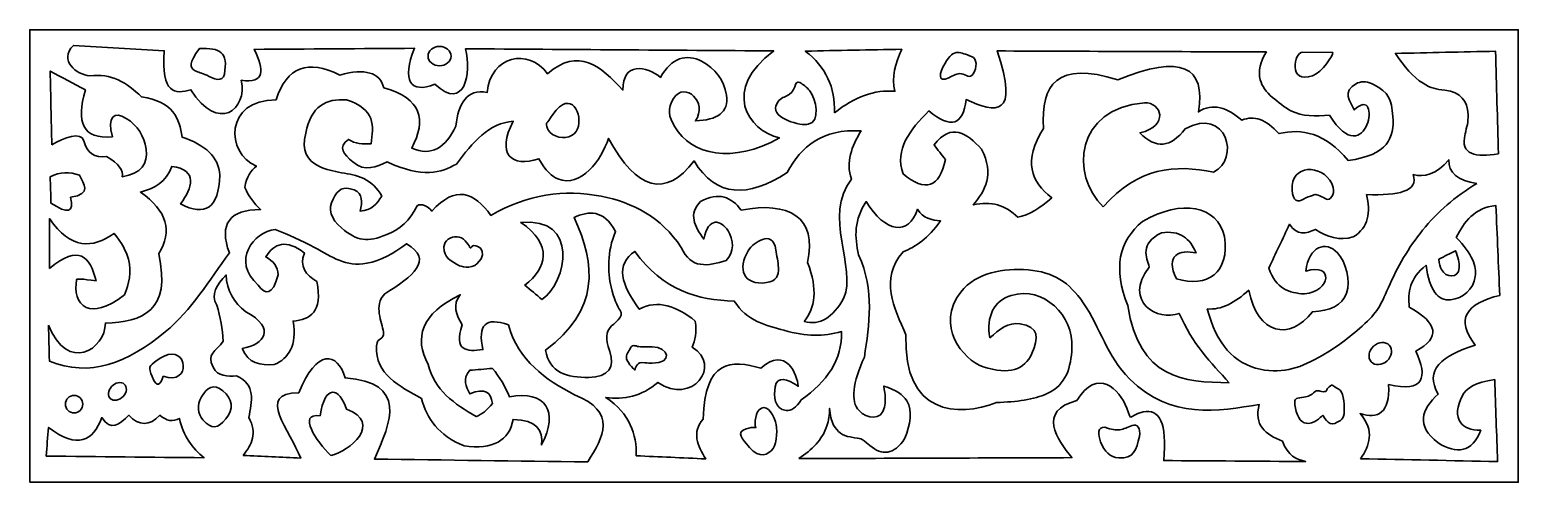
# Model space of a CAD drawing. Header units: centimetres. Extents: x -27 to -14.1, y -9 to -5.1.
import ezdxf

# ---------------------------------------------------------------- set-up
doc = ezdxf.new("R2010")
doc.units = ezdxf.units.CM
doc.header["$MEASUREMENT"] = 0
doc.layers.add('layer 1', color=7, linetype='Continuous')

msp = doc.modelspace()

# ---------------------------------------------------------------- linework, layer by layer
at = {"layer": 'layer 1', "color": 250, "lineweight": 30}
for points, knots in [([(-26.9991, -9.00021), (-26.9991, -9.00021), (-26.9991, -5.09744), (-26.9991, -5.09744), (-26.9991, -5.09744), (-26.9991, -5.09744), (-14.14888, -5.09744), (-14.14888, -5.09744), (-14.14888, -5.09744), (-14.14888, -5.09744), (-14.14888, -9.00021), (-14.14888, -9.00021), (-14.14888, -9.00021), (-14.14888, -9.00021), (-26.9991, -9.00021), (-26.9991, -9.00021)], [0, 0, 0, 0, 0.2, 0.2, 0.2, 0.2, 0.4, 0.4, 0.4, 0.4, 0.6, 0.6, 0.6, 0.6, 1, 1, 1, 1]), ([(-26.83707, -7.64469), (-26.83474, -7.7483), (-26.83238, -7.85193), (-26.83, -7.95558), (-26.83, -7.95558), (-26.48383, -8.09942), (-26.15261, -7.97311), (-25.82932, -7.70332), (-25.82932, -7.70332), (-25.60338, -7.51476), (-25.4495, -7.25901), (-25.27554, -7.02291), (-25.27554, -7.02291), (-25.36827, -6.77013), (-25.27318, -6.64925), (-25.00704, -6.64842), (-25.00704, -6.64842), (-25.06255, -6.59552), (-25.11039, -6.53502), (-25.14129, -6.45765), (-25.14129, -6.45765), (-25.129, -6.36547), (-25.09146, -6.31111), (-25.04237, -6.27394), (-25.04237, -6.27394), (-25.31068, -6.16275), (-25.31613, -5.69932), (-24.87279, -5.70161), (-24.87279, -5.70161), (-24.78128, -5.41928), (-24.59799, -5.34793), (-24.32291, -5.48756), (-24.32291, -5.48756), (-24.10424, -5.42801), (-23.97733, -5.46475), (-23.9421, -5.59779), (-23.9421, -5.59779), (-23.61659, -5.68787), (-23.572, -5.87371), (-23.70158, -6.11891), (-23.70158, -6.11891), (-23.53069, -6.19286), (-23.40896, -6.11325), (-23.32077, -5.9285), (-23.32077, -5.9285), (-23.29854, -5.73202), (-23.22774, -5.60675), (-23.0502, -5.63788), (-23.0502, -5.63788), (-23.02002, -5.3196), (-22.69575, -5.24973), (-22.52909, -5.47754), (-22.52909, -5.47754), (-22.26463, -5.24114), (-22.06831, -5.41224), (-21.8777, -5.61784), (-21.8777, -5.61784), (-21.88356, -5.37375), (-21.67284, -5.40536), (-21.55447, -5.50797), (-21.55447, -5.50797), (-21.45839, -5.33784), (-21.32791, -5.3014), (-21.19876, -5.36927), (-21.19876, -5.36927), (-21.08176, -5.43076), (-21.00411, -5.53028), (-20.98457, -5.66113), (-20.98457, -5.66113), (-20.96231, -5.81014), (-21.06257, -5.87682), (-21.25289, -5.88292), (-21.25289, -5.88292), (-21.13993, -5.72334), (-21.34289, -5.53769), (-21.44045, -5.68873), (-21.44045, -5.68873), (-21.49878, -5.77899), (-21.48227, -5.84618), (-21.43122, -5.9339), (-21.43122, -5.9339), (-21.28808, -6.17961), (-20.92862, -6.25609), (-20.52745, -6.02964), (-20.52745, -6.02964), (-20.80493, -5.96681), (-21.02591, -5.60971), (-20.57635, -5.27974), (-20.57635, -5.27974), (-21.46292, -5.27344), (-22.34946, -5.26711), (-23.23598, -5.26079), (-23.23598, -5.26079), (-23.1847, -5.47006), (-23.24388, -5.80831), (-23.50132, -5.56637), (-23.50132, -5.56637), (-23.71168, -5.65386), (-23.79284, -5.53252), (-23.67697, -5.25707), (-23.67697, -5.25707), (-24.13862, -5.26014), (-24.60027, -5.26321), (-25.0619, -5.26626), (-25.0619, -5.26626), (-24.96986, -5.44584), (-24.97021, -5.56076), (-25.17371, -5.53335), (-25.17371, -5.53335), (-25.11589, -5.78414), (-25.37497, -5.99232), (-25.60851, -5.6141), (-25.60851, -5.6141), (-25.74511, -5.65501), (-25.86514, -5.6537), (-25.83833, -5.27868), (-25.83833, -5.27868), (-26.09985, -5.26335), (-26.36135, -5.24802), (-26.62286, -5.23266), (-26.62286, -5.23266), (-26.74912, -5.36206), (-26.59603, -5.48684), (-26.48043, -5.49451), (-26.48043, -5.49451), (-26.29889, -5.47202), (-26.1579, -5.55117), (-26.03538, -5.67646), (-26.03538, -5.67646), (-25.75629, -5.7157), (-25.71017, -5.86454), (-25.68378, -6.02262), (-25.68378, -6.02262), (-25.48548, -6.09053), (-25.3652, -6.19448), (-25.3589, -6.35101), (-25.3589, -6.35101), (-25.36499, -6.6396), (-25.48421, -6.71), (-25.69713, -6.59954), (-25.69713, -6.59954), (-25.59712, -6.46582), (-25.54302, -6.30328), (-25.7728, -6.27558), (-25.7728, -6.27558), (-25.82175, -6.40777), (-25.9215, -6.4688), (-26.04427, -6.49745), (-26.04427, -6.49745), (-25.81422, -6.65944), (-25.7615, -6.83619), (-25.88606, -7.02766), (-25.88606, -7.02766), (-25.77425, -7.52961), (-26.02843, -7.615), (-26.34639, -7.62774), (-26.34639, -7.62774), (-26.34655, -7.8538), (-26.67479, -8.06275), (-26.83707, -7.64469)], [0, 0, 0, 0, 0.02439024, 0.02439024, 0.02439024, 0.02439024, 0.04878049, 0.04878049, 0.04878049, 0.04878049, 0.07317073, 0.07317073, 0.07317073, 0.07317073, 0.09756098, 0.09756098, 0.09756098, 0.09756098, 0.12195122, 0.12195122, 0.12195122, 0.12195122, 0.14634146, 0.14634146, 0.14634146, 0.14634146, 0.17073171, 0.17073171, 0.17073171, 0.17073171, 0.19512195, 0.19512195, 0.19512195, 0.19512195, 0.2195122, 0.2195122, 0.2195122, 0.2195122, 0.24390244, 0.24390244, 0.24390244, 0.24390244, 0.26829268, 0.26829268, 0.26829268, 0.26829268, 0.29268293, 0.29268293, 0.29268293, 0.29268293, 0.31707317, 0.31707317, 0.31707317, 0.31707317, 0.34146341, 0.34146341, 0.34146341, 0.34146341, 0.36585366, 0.36585366, 0.36585366, 0.36585366, 0.3902439, 0.3902439, 0.3902439, 0.3902439, 0.41463415, 0.41463415, 0.41463415, 0.41463415, 0.43902439, 0.43902439, 0.43902439, 0.43902439, 0.46341463, 0.46341463, 0.46341463, 0.46341463, 0.48780488, 0.48780488, 0.48780488, 0.48780488, 0.51219512, 0.51219512, 0.51219512, 0.51219512, 0.53658537, 0.53658537, 0.53658537, 0.53658537, 0.56097561, 0.56097561, 0.56097561, 0.56097561, 0.58536585, 0.58536585, 0.58536585, 0.58536585, 0.6097561, 0.6097561, 0.6097561, 0.6097561, 0.63414634, 0.63414634, 0.63414634, 0.63414634, 0.65853659, 0.65853659, 0.65853659, 0.65853659, 0.68292683, 0.68292683, 0.68292683, 0.68292683, 0.70731707, 0.70731707, 0.70731707, 0.70731707, 0.73170732, 0.73170732, 0.73170732, 0.73170732, 0.75609756, 0.75609756, 0.75609756, 0.75609756, 0.7804878, 0.7804878, 0.7804878, 0.7804878, 0.80487805, 0.80487805, 0.80487805, 0.80487805, 0.82926829, 0.82926829, 0.82926829, 0.82926829, 0.85365854, 0.85365854, 0.85365854, 0.85365854, 0.87804878, 0.87804878, 0.87804878, 0.87804878, 0.90243902, 0.90243902, 0.90243902, 0.90243902, 0.92682927, 0.92682927, 0.92682927, 0.92682927, 0.95121951, 0.95121951, 0.95121951, 0.95121951, 1, 1, 1, 1]), ([(-25.47137, -5.48798), (-25.41422, -5.52608), (-25.33167, -5.55147), (-25.31897, -5.48163), (-25.31897, -5.48163), (-25.28387, -5.28854), (-25.35527, -5.25123), (-25.53487, -5.25938), (-25.53487, -5.25938), (-25.62492, -5.38656), (-25.62428, -5.42348), (-25.5717, -5.45025), (-25.5717, -5.45025), (-25.54778, -5.46241), (-25.51312, -5.4725), (-25.47137, -5.48798)], [0, 0, 0, 0, 0.2, 0.2, 0.2, 0.2, 0.4, 0.4, 0.4, 0.4, 0.6, 0.6, 0.6, 0.6, 1, 1, 1, 1]), ([(-23.56105, -5.32452), (-23.56105, -5.27857), (-23.51637, -5.24109), (-23.4616, -5.24109), (-23.4616, -5.24109), (-23.40686, -5.24109), (-23.36217, -5.27857), (-23.36217, -5.32452), (-23.36217, -5.32452), (-23.36217, -5.37049), (-23.40686, -5.40797), (-23.4616, -5.40797), (-23.4616, -5.40797), (-23.51637, -5.40797), (-23.56105, -5.37049), (-23.56105, -5.32452)], [0, 0, 0, 0, 0.2, 0.2, 0.2, 0.2, 0.4, 0.4, 0.4, 0.4, 0.6, 0.6, 0.6, 0.6, 1, 1, 1, 1]), ([(-20.05284, -5.81487), (-19.87862, -5.67446), (-19.7044, -5.61223), (-19.53011, -5.62818), (-19.53011, -5.62818), (-19.55863, -5.50733), (-19.52841, -5.38642), (-19.47144, -5.26547), (-19.47144, -5.26547), (-19.74883, -5.27083), (-20.02619, -5.27616), (-20.30354, -5.28148), (-20.30354, -5.28148), (-20.12747, -5.41663), (-20.04391, -5.59445), (-20.05284, -5.81487)], [0, 0, 0, 0, 0.2, 0.2, 0.2, 0.2, 0.4, 0.4, 0.4, 0.4, 0.6, 0.6, 0.6, 0.6, 1, 1, 1, 1]), ([(-16.32226, -5.28889), (-17.09767, -5.28593), (-17.8731, -5.28295), (-18.64856, -5.27997), (-18.64856, -5.27997), (-18.45427, -5.85205), (-18.65676, -5.81868), (-18.91595, -5.69889), (-18.91595, -5.69889), (-18.93969, -5.92169), (-19.04664, -5.95434), (-19.23682, -5.79693), (-19.23682, -5.79693), (-19.40053, -5.96025), (-19.53446, -6.1295), (-19.45964, -6.34062), (-19.45964, -6.34062), (-19.26649, -6.50103), (-19.14468, -6.45942), (-19.09421, -6.21584), (-19.09421, -6.21584), (-19.12688, -6.17423), (-19.15955, -6.13264), (-19.19225, -6.09106), (-19.19225, -6.09106), (-19.04066, -5.89412), (-18.90994, -5.98953), (-18.78225, -6.12671), (-18.78225, -6.12671), (-18.67176, -6.34674), (-18.74921, -6.48332), (-18.85356, -6.60801), (-18.85356, -6.60801), (-18.70201, -6.57234), (-18.57423, -6.60797), (-18.4703, -6.71497), (-18.4703, -6.71497), (-18.37223, -6.69414), (-18.27417, -6.63768), (-18.17617, -6.54562), (-18.17617, -6.54562), (-18.35591, -6.40895), (-18.42421, -6.22766), (-18.24747, -5.94845), (-18.24747, -5.94845), (-18.27276, -5.56955), (-18.12717, -5.36155), (-17.60574, -5.52954), (-17.60574, -5.52954), (-17.05532, -5.30297), (-16.84287, -5.41436), (-16.91052, -5.80584), (-16.91052, -5.80584), (-16.78569, -5.7226), (-16.66091, -5.77012), (-16.53618, -5.87715), (-16.53618, -5.87715), (-16.42915, -5.83256), (-16.32226, -5.87117), (-16.21531, -5.99301), (-16.21531, -5.99301), (-16.01624, -5.9454), (-15.81722, -5.98699), (-15.61814, -6.22475), (-15.61814, -6.22475), (-15.27397, -6.18019), (-15.21599, -6.02659), (-15.23208, -5.84473), (-15.23208, -5.84473), (-15.24527, -5.69551), (-15.26042, -5.63913), (-15.39981, -5.56944), (-15.39981, -5.56944), (-15.44583, -5.54642), (-15.4919, -5.53829), (-15.53792, -5.55628), (-15.53792, -5.55628), (-15.68, -5.63347), (-15.60017, -5.71073), (-15.56466, -5.78802), (-15.56466, -5.78802), (-15.4384, -5.66866), (-15.41113, -5.81092), (-15.45576, -5.91746), (-15.45576, -5.91746), (-15.50042, -6.024), (-15.61703, -6.09484), (-15.77857, -5.83258), (-15.77857, -5.83258), (-15.89691, -5.84433), (-16.01243, -5.84648), (-16.11225, -5.79568), (-16.11225, -5.79568), (-16.16379, -5.7695), (-16.22341, -5.7187), (-16.26925, -5.68131), (-16.26925, -5.68131), (-16.32898, -5.63255), (-16.3614, -5.58195), (-16.37542, -5.52989), (-16.37542, -5.52989), (-16.39632, -5.45214), (-16.37791, -5.37218), (-16.32226, -5.28889)], [0, 0, 0, 0, 0.03703704, 0.03703704, 0.03703704, 0.03703704, 0.07407407, 0.07407407, 0.07407407, 0.07407407, 0.11111111, 0.11111111, 0.11111111, 0.11111111, 0.14814815, 0.14814815, 0.14814815, 0.14814815, 0.18518519, 0.18518519, 0.18518519, 0.18518519, 0.22222222, 0.22222222, 0.22222222, 0.22222222, 0.25925926, 0.25925926, 0.25925926, 0.25925926, 0.2962963, 0.2962963, 0.2962963, 0.2962963, 0.33333333, 0.33333333, 0.33333333, 0.33333333, 0.37037037, 0.37037037, 0.37037037, 0.37037037, 0.40740741, 0.40740741, 0.40740741, 0.40740741, 0.44444444, 0.44444444, 0.44444444, 0.44444444, 0.48148148, 0.48148148, 0.48148148, 0.48148148, 0.51851852, 0.51851852, 0.51851852, 0.51851852, 0.55555556, 0.55555556, 0.55555556, 0.55555556, 0.59259259, 0.59259259, 0.59259259, 0.59259259, 0.62962963, 0.62962963, 0.62962963, 0.62962963, 0.66666667, 0.66666667, 0.66666667, 0.66666667, 0.7037037, 0.7037037, 0.7037037, 0.7037037, 0.74074074, 0.74074074, 0.74074074, 0.74074074, 0.77777778, 0.77777778, 0.77777778, 0.77777778, 0.81481481, 0.81481481, 0.81481481, 0.81481481, 0.85185185, 0.85185185, 0.85185185, 0.85185185, 0.88888889, 0.88888889, 0.88888889, 0.88888889, 0.92592593, 0.92592593, 0.92592593, 0.92592593, 1, 1, 1, 1]), ([(-18.85529, -5.47731), (-18.81733, -5.42473), (-18.82153, -5.34484), (-18.86794, -5.328), (-18.86794, -5.328), (-18.91918, -5.30942), (-18.95564, -5.29392), (-18.98672, -5.29334), (-18.98672, -5.29334), (-19.02671, -5.29261), (-19.05784, -5.31648), (-19.10014, -5.39016), (-19.10014, -5.39016), (-19.14462, -5.46759), (-19.16796, -5.5594), (-19.06407, -5.51095), (-19.06407, -5.51095), (-19.0463, -5.50111), (-19.0287, -5.49266), (-19.01291, -5.48574), (-19.01291, -5.48574), (-18.99048, -5.4759), (-18.9722, -5.47433), (-18.9567, -5.47655), (-18.9567, -5.47655), (-18.91027, -5.48317), (-18.88893, -5.5239), (-18.85529, -5.47731)], [0, 0, 0, 0, 0.125, 0.125, 0.125, 0.125, 0.25, 0.25, 0.25, 0.25, 0.375, 0.375, 0.375, 0.375, 0.5, 0.5, 0.5, 0.5, 0.625, 0.625, 0.625, 0.625, 0.75, 0.75, 0.75, 0.75, 1, 1, 1, 1]), ([(-15.75008, -5.29471), (-15.75008, -5.29471), (-16.00777, -5.29055), (-16.00777, -5.29055), (-16.00777, -5.29055), (-16.08916, -5.28926), (-16.13601, -5.56819), (-15.92464, -5.49421), (-15.92464, -5.49421), (-15.84152, -5.46512), (-15.74176, -5.31133), (-15.75008, -5.29471)], [0, 0, 0, 0, 0.25, 0.25, 0.25, 0.25, 0.5, 0.5, 0.5, 0.5, 1, 1, 1, 1]), ([(-14.3203, -6.1665), (-14.32824, -5.87177), (-14.33621, -5.57701), (-14.3442, -5.28224), (-14.3442, -5.28224), (-14.63256, -5.28863), (-14.92094, -5.29501), (-15.20934, -5.30136), (-15.20934, -5.30136), (-15.13249, -5.4188), (-15.05805, -5.50335), (-14.97042, -5.55884), (-14.97042, -5.55884), (-14.90166, -5.60239), (-14.85744, -5.61121), (-14.78172, -5.61957), (-14.78172, -5.61957), (-14.64309, -5.63488), (-14.58778, -5.71272), (-14.58197, -5.82762), (-14.58197, -5.82762), (-14.57864, -5.89391), (-14.59321, -5.9345), (-14.60785, -5.99549), (-14.60785, -5.99549), (-14.65248, -6.1813), (-14.51387, -6.19912), (-14.3203, -6.1665)], [0, 0, 0, 0, 0.125, 0.125, 0.125, 0.125, 0.25, 0.25, 0.25, 0.25, 0.375, 0.375, 0.375, 0.375, 0.5, 0.5, 0.5, 0.5, 0.625, 0.625, 0.625, 0.625, 0.75, 0.75, 0.75, 0.75, 1, 1, 1, 1]), ([(-26.80881, -6.09023), (-26.81354, -5.87828), (-26.81825, -5.6663), (-26.82294, -5.45431), (-26.82294, -5.45431), (-26.72168, -5.5085), (-26.62041, -5.56267), (-26.51911, -5.61682), (-26.51911, -5.61682), (-26.59937, -5.89336), (-26.54273, -6.04656), (-26.28594, -6.01957), (-26.28594, -6.01957), (-26.33498, -5.84708), (-26.26985, -5.79769), (-26.16631, -5.86163), (-26.16631, -5.86163), (-26.06554, -5.9239), (-26.01296, -6.01066), (-25.99516, -6.1275), (-25.99516, -6.1275), (-25.97616, -6.25207), (-26.037, -6.33554), (-26.20115, -6.36579), (-26.20115, -6.36579), (-26.18614, -6.31236), (-26.23089, -6.25348), (-26.3354, -6.18915), (-26.3354, -6.18915), (-26.44136, -6.20753), (-26.50565, -6.15661), (-26.53329, -6.05483), (-26.53329, -6.05483), (-26.55576, -5.97207), (-26.70328, -6.02832), (-26.80881, -6.09023)], [0, 0, 0, 0, 0.1, 0.1, 0.1, 0.1, 0.2, 0.2, 0.2, 0.2, 0.3, 0.3, 0.3, 0.3, 0.4, 0.4, 0.4, 0.4, 0.5, 0.5, 0.5, 0.5, 0.6, 0.6, 0.6, 0.6, 0.7, 0.7, 0.7, 0.7, 0.8, 0.8, 0.8, 0.8, 1, 1, 1, 1]), ([(-22.53881, -5.90693), (-22.53881, -5.90693), (-22.54442, -5.91815), (-22.4827, -5.82838), (-22.4827, -5.82838), (-22.32492, -5.59888), (-22.22094, -5.83533), (-22.26948, -5.95182), (-22.26948, -5.95182), (-22.29753, -6.01915), (-22.3817, -6.04721), (-22.46025, -6.01354), (-22.46025, -6.01354), (-22.53881, -5.97988), (-22.53881, -5.90693), (-22.53881, -5.90693)], [0, 0, 0, 0, 0.2, 0.2, 0.2, 0.2, 0.4, 0.4, 0.4, 0.4, 0.6, 0.6, 0.6, 0.6, 1, 1, 1, 1]), ([(-20.55834, -5.75555), (-20.53964, -5.69999), (-20.50639, -5.68425), (-20.47531, -5.67307), (-20.47531, -5.67307), (-20.37228, -5.63606), (-20.40617, -5.52608), (-20.35136, -5.55344), (-20.35136, -5.55344), (-20.32282, -5.56766), (-20.29158, -5.59237), (-20.26613, -5.62199), (-20.26613, -5.62199), (-20.21085, -5.68642), (-20.16869, -5.89585), (-20.27911, -5.91282), (-20.27911, -5.91282), (-20.30806, -5.92153), (-20.38676, -5.90862), (-20.45381, -5.88031), (-20.45381, -5.88031), (-20.5208, -5.85202), (-20.57615, -5.80836), (-20.55834, -5.75555)], [0, 0, 0, 0, 0.14285714, 0.14285714, 0.14285714, 0.14285714, 0.28571429, 0.28571429, 0.28571429, 0.28571429, 0.42857143, 0.42857143, 0.42857143, 0.42857143, 0.57142857, 0.57142857, 0.57142857, 0.57142857, 0.71428571, 0.71428571, 0.71428571, 0.71428571, 1, 1, 1, 1]), ([(-20.31233, -7.61347), (-20.17887, -7.65019), (-20.06496, -7.58249), (-19.97059, -7.41027), (-19.97059, -7.41027), (-19.8601, -7.1554), (-20.15192, -6.69941), (-19.90594, -6.38505), (-19.90594, -6.38505), (-19.95588, -6.23882), (-19.90368, -6.1027), (-19.82281, -5.96942), (-19.82281, -5.96942), (-20.15282, -5.94997), (-20.3391, -6.10106), (-20.46011, -6.32963), (-20.46011, -6.32963), (-20.79791, -6.5465), (-21.07504, -6.54606), (-21.26367, -6.22803), (-21.26367, -6.22803), (-21.50993, -6.54899), (-21.75624, -6.48434), (-22.00257, -6.03407), (-22.00257, -6.03407), (-22.06203, -6.21843), (-22.23983, -6.46434), (-22.44026, -6.38452), (-22.44026, -6.38452), (-22.49082, -6.36438), (-22.54599, -6.31534), (-22.60293, -6.20956), (-22.60293, -6.20956), (-22.84238, -6.28985), (-22.97319, -6.1688), (-22.8246, -5.88629), (-22.8246, -5.88629), (-23.03286, -5.90141), (-23.17798, -6.06778), (-23.31412, -6.25574), (-23.31412, -6.25574), (-23.4492, -6.33065), (-23.60594, -6.37854), (-23.91448, -6.23727), (-23.91448, -6.23727), (-24.00844, -6.27849), (-24.1014, -6.32792), (-24.21004, -6.23727), (-24.21004, -6.23727), (-24.28735, -6.17264), (-24.343, -6.10801), (-24.24699, -6.04331), (-24.24699, -6.04331), (-24.19134, -6.08268), (-24.12306, -6.08418), (-24.05303, -6.08025), (-24.05303, -6.08025), (-24.0289, -5.92915), (-24.01345, -5.78028), (-24.26546, -5.70156), (-24.26546, -5.70156), (-24.43912, -5.69027), (-24.57229, -5.75523), (-24.61644, -5.98789), (-24.61644, -5.98789), (-24.65825, -6.14421), (-24.60113, -6.22378), (-24.50489, -6.27301), (-24.50489, -6.27301), (-24.37687, -6.33852), (-24.23676, -6.32349), (-24.11567, -6.3814), (-24.11567, -6.3814), (-24.04806, -6.41373), (-23.99636, -6.4642), (-23.96066, -6.53283), (-23.96066, -6.53283), (-24.00054, -6.59755), (-24.04769, -6.65509), (-24.14539, -6.66214), (-24.14539, -6.66214), (-24.13077, -6.58379), (-24.11996, -6.5075), (-24.19917, -6.47903), (-24.19917, -6.47903), (-24.29522, -6.44455), (-24.33632, -6.47196), (-24.38066, -6.55788), (-24.38066, -6.55788), (-24.4258, -6.64544), (-24.40142, -6.72857), (-24.30744, -6.80715), (-24.30744, -6.80715), (-24.16818, -6.92366), (-24.08591, -6.9314), (-23.91681, -6.86427), (-23.91681, -6.86427), (-23.80591, -6.82024), (-23.71542, -6.74316), (-23.65587, -6.61596), (-23.65587, -6.61596), (-23.61273, -6.59102), (-23.56962, -6.6154), (-23.52656, -6.66214), (-23.52656, -6.66214), (-23.32479, -6.43229), (-23.16267, -6.49842), (-23.01856, -6.69908), (-23.01856, -6.69908), (-22.70143, -6.5141), (-22.38431, -6.47392), (-22.06723, -6.53283), (-22.06723, -6.53283), (-21.79272, -6.58809), (-21.54939, -6.70947), (-21.37451, -6.97617), (-21.37451, -6.97617), (-21.29198, -7.16143), (-21.14395, -7.13907), (-20.98658, -7.08701), (-20.98658, -7.08701), (-20.91191, -7.01586), (-20.92525, -6.90586), (-20.9701, -6.83289), (-20.9701, -6.83289), (-21.02838, -6.73801), (-21.13993, -6.70566), (-21.18054, -6.90228), (-21.18054, -6.90228), (-21.26, -6.79454), (-21.31604, -6.68682), (-21.20825, -6.57901), (-21.20825, -6.57901), (-21.04925, -6.4917), (-20.94156, -6.54123), (-20.85727, -6.6529), (-20.85727, -6.6529), (-20.44922, -6.574), (-20.1964, -6.71146), (-20.28463, -7.10548), (-20.28463, -7.10548), (-20.19109, -7.34096), (-20.22316, -7.4956), (-20.31233, -7.61347)], [0, 0, 0, 0, 0.02702703, 0.02702703, 0.02702703, 0.02702703, 0.05405405, 0.05405405, 0.05405405, 0.05405405, 0.08108108, 0.08108108, 0.08108108, 0.08108108, 0.10810811, 0.10810811, 0.10810811, 0.10810811, 0.13513514, 0.13513514, 0.13513514, 0.13513514, 0.16216216, 0.16216216, 0.16216216, 0.16216216, 0.18918919, 0.18918919, 0.18918919, 0.18918919, 0.21621622, 0.21621622, 0.21621622, 0.21621622, 0.24324324, 0.24324324, 0.24324324, 0.24324324, 0.27027027, 0.27027027, 0.27027027, 0.27027027, 0.2972973, 0.2972973, 0.2972973, 0.2972973, 0.32432432, 0.32432432, 0.32432432, 0.32432432, 0.35135135, 0.35135135, 0.35135135, 0.35135135, 0.37837838, 0.37837838, 0.37837838, 0.37837838, 0.40540541, 0.40540541, 0.40540541, 0.40540541, 0.43243243, 0.43243243, 0.43243243, 0.43243243, 0.45945946, 0.45945946, 0.45945946, 0.45945946, 0.48648649, 0.48648649, 0.48648649, 0.48648649, 0.51351351, 0.51351351, 0.51351351, 0.51351351, 0.54054054, 0.54054054, 0.54054054, 0.54054054, 0.56756757, 0.56756757, 0.56756757, 0.56756757, 0.59459459, 0.59459459, 0.59459459, 0.59459459, 0.62162162, 0.62162162, 0.62162162, 0.62162162, 0.64864865, 0.64864865, 0.64864865, 0.64864865, 0.67567568, 0.67567568, 0.67567568, 0.67567568, 0.7027027, 0.7027027, 0.7027027, 0.7027027, 0.72972973, 0.72972973, 0.72972973, 0.72972973, 0.75675676, 0.75675676, 0.75675676, 0.75675676, 0.78378378, 0.78378378, 0.78378378, 0.78378378, 0.81081081, 0.81081081, 0.81081081, 0.81081081, 0.83783784, 0.83783784, 0.83783784, 0.83783784, 0.86486486, 0.86486486, 0.86486486, 0.86486486, 0.89189189, 0.89189189, 0.89189189, 0.89189189, 0.91891892, 0.91891892, 0.91891892, 0.91891892, 0.94594595, 0.94594595, 0.94594595, 0.94594595, 1, 1, 1, 1]), ([(-17.73084, -6.62535), (-17.42955, -6.28008), (-17.10737, -6.25768), (-16.77925, -6.32571), (-16.77925, -6.32571), (-16.548, -6.213), (-16.66327, -5.75606), (-17.02466, -5.95115), (-17.02466, -5.95115), (-17.14822, -6.116), (-17.27845, -6.12768), (-17.41533, -5.98611), (-17.41533, -5.98611), (-17.1587, -5.92718), (-17.22857, -5.7217), (-17.37525, -5.72641), (-17.37525, -5.72641), (-17.9772, -5.77864), (-18.01657, -6.34596), (-17.73084, -6.62535)], [0, 0, 0, 0, 0.16666667, 0.16666667, 0.16666667, 0.16666667, 0.33333333, 0.33333333, 0.33333333, 0.33333333, 0.5, 0.5, 0.5, 0.5, 0.66666667, 0.66666667, 0.66666667, 0.66666667, 1, 1, 1, 1]), ([(-14.50512, -6.42359), (-14.6714, -6.39803), (-14.7524, -6.32982), (-14.74817, -6.21891), (-14.74817, -6.21891), (-14.86007, -6.34796), (-14.96026, -6.37143), (-15.05519, -6.34683), (-15.05519, -6.34683), (-15.00713, -6.4908), (-15.18198, -6.52913), (-15.45814, -6.51953), (-15.45814, -6.51953), (-15.42184, -6.67089), (-15.43886, -6.80091), (-15.57327, -6.88411), (-15.57327, -6.88411), (-15.69154, -6.92031), (-15.79815, -6.88621), (-15.89947, -6.82015), (-15.89947, -6.82015), (-15.9805, -6.85656), (-16.0594, -6.87586), (-16.12334, -6.77537), (-16.12334, -6.77537), (-16.18303, -6.90115), (-16.24272, -7.02695), (-16.30243, -7.15274), (-16.30243, -7.15274), (-16.24286, -7.33435), (-16.12341, -7.36617), (-15.99542, -7.37661), (-15.99542, -7.37661), (-15.76335, -7.35352), (-15.73939, -7.10338), (-15.98262, -7.17833), (-15.98262, -7.17833), (-15.95535, -6.9634), (-15.80903, -6.91477), (-15.70911, -7.02094), (-15.70911, -7.02094), (-15.6331, -7.10176), (-15.59606, -7.26335), (-15.63065, -7.3688), (-15.63065, -7.3688), (-15.66628, -7.47726), (-15.77552, -7.52132), (-15.92506, -7.53012), (-15.92506, -7.53012), (-16.12225, -7.7855), (-16.39932, -7.72664), (-16.47512, -7.34463), (-16.47512, -7.34463), (-16.5945, -7.45015), (-16.71388, -7.51834), (-16.83331, -7.50453), (-16.83331, -7.50453), (-16.75588, -7.80466), (-16.60355, -7.97842), (-16.37627, -8.02571), (-16.37627, -8.02571), (-16.16991, -8.06866), (-16.01742, -8.0089), (-15.84082, -7.90698), (-15.84082, -7.90698), (-15.72424, -7.83972), (-15.60943, -7.75456), (-15.49629, -7.653), (-15.49629, -7.653), (-15.35943, -7.53023), (-15.34123, -7.48384), (-15.27021, -7.32156), (-15.27021, -7.32156), (-15.19179, -7.14247), (-15.09559, -6.97552), (-14.974, -6.8261), (-14.974, -6.8261), (-14.84792, -6.67119), (-14.69446, -6.53502), (-14.50512, -6.42359)], [0, 0, 0, 0, 0.04761905, 0.04761905, 0.04761905, 0.04761905, 0.0952381, 0.0952381, 0.0952381, 0.0952381, 0.14285714, 0.14285714, 0.14285714, 0.14285714, 0.19047619, 0.19047619, 0.19047619, 0.19047619, 0.23809524, 0.23809524, 0.23809524, 0.23809524, 0.28571429, 0.28571429, 0.28571429, 0.28571429, 0.33333333, 0.33333333, 0.33333333, 0.33333333, 0.38095238, 0.38095238, 0.38095238, 0.38095238, 0.42857143, 0.42857143, 0.42857143, 0.42857143, 0.47619048, 0.47619048, 0.47619048, 0.47619048, 0.52380952, 0.52380952, 0.52380952, 0.52380952, 0.57142857, 0.57142857, 0.57142857, 0.57142857, 0.61904762, 0.61904762, 0.61904762, 0.61904762, 0.66666667, 0.66666667, 0.66666667, 0.66666667, 0.71428571, 0.71428571, 0.71428571, 0.71428571, 0.76190476, 0.76190476, 0.76190476, 0.76190476, 0.80952381, 0.80952381, 0.80952381, 0.80952381, 0.85714286, 0.85714286, 0.85714286, 0.85714286, 0.9047619, 0.9047619, 0.9047619, 0.9047619, 1, 1, 1, 1]), ([(-15.8997, -6.51667), (-15.8997, -6.51667), (-15.82905, -6.5416), (-15.80411, -6.55823), (-15.80411, -6.55823), (-15.77917, -6.57485), (-15.7293, -6.51667), (-15.74592, -6.45848), (-15.74592, -6.45848), (-15.80106, -6.26549), (-16.08445, -6.24246), (-16.09921, -6.44185), (-16.09921, -6.44185), (-16.10752, -6.55407), (-16.06596, -6.59148), (-16.02024, -6.56654), (-16.02024, -6.56654), (-15.97452, -6.5416), (-15.8997, -6.51667), (-15.8997, -6.51667)], [0, 0, 0, 0, 0.16666667, 0.16666667, 0.16666667, 0.16666667, 0.33333333, 0.33333333, 0.33333333, 0.33333333, 0.5, 0.5, 0.5, 0.5, 0.66666667, 0.66666667, 0.66666667, 0.66666667, 1, 1, 1, 1]), ([(-26.64629, -6.54243), (-26.45529, -6.51364), (-26.53948, -6.42687), (-26.56857, -6.35166), (-26.56857, -6.35166), (-26.65338, -6.32319), (-26.73822, -6.31843), (-26.82294, -6.36579), (-26.82294, -6.36579), (-26.82061, -6.44118), (-26.81825, -6.51655), (-26.81587, -6.59189), (-26.81587, -6.59189), (-26.67243, -6.68922), (-26.61591, -6.67276), (-26.64629, -6.54243)], [0, 0, 0, 0, 0.2, 0.2, 0.2, 0.2, 0.4, 0.4, 0.4, 0.4, 0.6, 0.6, 0.6, 0.6, 1, 1, 1, 1]), ([(-16.6438, -8.14225), (-16.8017, -7.97036), (-16.96225, -7.80409), (-17.07617, -7.5442), (-17.07617, -7.5442), (-17.26067, -7.61419), (-17.56431, -7.44708), (-17.33479, -7.14415), (-17.33479, -7.14415), (-17.3568, -7.0583), (-17.42127, -6.94509), (-17.22973, -6.84917), (-17.22973, -6.84917), (-17.07109, -6.82463), (-16.9815, -6.89669), (-16.9307, -7.02293), (-16.9307, -7.02293), (-17.06996, -6.99095), (-17.20093, -7.04202), (-17.10042, -7.24518), (-17.10042, -7.24518), (-16.83086, -7.32567), (-16.64043, -7.19431), (-16.68421, -6.8815), (-16.68421, -6.8815), (-16.74452, -6.61508), (-17.05669, -6.55176), (-17.39136, -6.75219), (-17.39136, -6.75219), (-17.60146, -6.91787), (-17.64455, -7.159), (-17.52067, -7.47551), (-17.52067, -7.47551), (-17.4211, -8.11191), (-17.03704, -8.13696), (-16.6438, -8.14225)], [0, 0, 0, 0, 0.1, 0.1, 0.1, 0.1, 0.2, 0.2, 0.2, 0.2, 0.3, 0.3, 0.3, 0.3, 0.4, 0.4, 0.4, 0.4, 0.5, 0.5, 0.5, 0.5, 0.6, 0.6, 0.6, 0.6, 0.7, 0.7, 0.7, 0.7, 0.8, 0.8, 0.8, 0.8, 1, 1, 1, 1]), ([(-22.17162, -8.09706), (-22.00345, -8.09263), (-21.94344, -8.00777), (-21.99135, -7.87179), (-21.99135, -7.87179), (-22.03349, -7.75222), (-22.01839, -7.70741), (-21.98872, -7.66559), (-21.98872, -7.66559), (-21.96251, -7.62862), (-21.85717, -7.58112), (-21.90525, -7.51229), (-21.90525, -7.51229), (-21.92342, -7.48627), (-21.9584, -7.41425), (-21.98068, -7.315), (-21.98068, -7.315), (-22.00934, -7.18738), (-22.0171, -7.01475), (-21.94152, -6.83703), (-21.94152, -6.83703), (-22.04848, -6.64484), (-22.17259, -6.65925), (-22.30033, -6.71647), (-22.30033, -6.71647), (-22.11066, -7.12337), (-22.0799, -7.51522), (-22.54603, -7.85983), (-22.54603, -7.85983), (-22.51389, -8.0561), (-22.35981, -8.09815), (-22.17162, -8.09706)], [0, 0, 0, 0, 0.11111111, 0.11111111, 0.11111111, 0.11111111, 0.22222222, 0.22222222, 0.22222222, 0.22222222, 0.33333333, 0.33333333, 0.33333333, 0.33333333, 0.44444444, 0.44444444, 0.44444444, 0.44444444, 0.55555556, 0.55555556, 0.55555556, 0.55555556, 0.66666667, 0.66666667, 0.66666667, 0.66666667, 0.77777778, 0.77777778, 0.77777778, 0.77777778, 1, 1, 1, 1]), ([(-20.3605, -8.79671), (-20.24625, -8.72254), (-20.15786, -8.63309), (-20.11759, -8.51533), (-20.11759, -8.51533), (-20.10184, -8.46924), (-20.09343, -8.41881), (-20.09376, -8.36325), (-20.09376, -8.36325), (-20.09025, -8.42229), (-20.07838, -8.46991), (-20.05898, -8.50715), (-20.05898, -8.50715), (-20.02871, -8.56522), (-19.98006, -8.59813), (-19.91617, -8.60993), (-19.91617, -8.60993), (-19.80367, -8.63071), (-19.8396, -8.60859), (-19.74638, -8.6844), (-19.74638, -8.6844), (-19.64245, -8.76895), (-19.54087, -8.77013), (-19.44357, -8.62166), (-19.44357, -8.62166), (-19.39979, -8.50129), (-19.3731, -8.38648), (-19.42752, -8.29797), (-19.42752, -8.29797), (-19.46017, -8.24486), (-19.52206, -8.2012), (-19.62696, -8.17153), (-19.62696, -8.17153), (-19.61259, -8.24713), (-19.60922, -8.30885), (-19.61901, -8.35383), (-19.61901, -8.35383), (-19.64455, -8.47122), (-19.77446, -8.45171), (-19.83932, -8.38285), (-19.83932, -8.38285), (-19.91686, -8.30063), (-19.89294, -8.1401), (-19.79367, -7.92146), (-19.79367, -7.92146), (-19.75206, -7.63612), (-19.70332, -7.35199), (-19.84369, -7.03787), (-19.84369, -7.03787), (-19.87901, -6.88519), (-19.88329, -6.7324), (-19.777, -6.5794), (-19.777, -6.5794), (-19.61629, -6.84889), (-19.41018, -6.87704), (-19.33521, -6.64609), (-19.33521, -6.64609), (-19.28722, -6.72303), (-19.21308, -6.73896), (-19.13515, -6.74612), (-19.13515, -6.74612), (-19.24356, -6.899), (-19.35192, -6.96917), (-19.46024, -7.01286), (-19.46024, -7.01286), (-19.66695, -7.25187), (-19.53439, -7.49082), (-19.43523, -7.72973), (-19.43523, -7.72973), (-19.45971, -8.41738), (-18.98661, -8.4434), (-18.65168, -8.31324), (-18.65168, -8.31324), (-18.48221, -8.30714), (-18.32928, -8.28767), (-18.21655, -8.23577), (-18.21655, -8.23577), (-18.04804, -8.15821), (-18.01135, -8.01015), (-18.00142, -7.84085), (-18.00142, -7.84085), (-17.9853, -7.56655), (-18.24692, -7.30369), (-18.52514, -7.38873), (-18.52514, -7.38873), (-18.67322, -7.43399), (-18.74519, -7.56979), (-18.71003, -7.75474), (-18.71003, -7.75474), (-18.63045, -7.67988), (-18.54811, -7.61959), (-18.45155, -7.6337), (-18.45155, -7.6337), (-18.28139, -7.65855), (-18.29021, -7.75657), (-18.34866, -7.89047), (-18.34866, -7.89047), (-18.40943, -8.02959), (-18.54211, -8.07697), (-18.76838, -8.00481), (-18.76838, -8.00481), (-18.94444, -7.94256), (-19.18542, -7.64737), (-18.96121, -7.35996), (-18.96121, -7.35996), (-18.82691, -7.18773), (-18.58998, -7.15212), (-18.38027, -7.16886), (-18.38027, -7.16886), (-18.16291, -7.18623), (-18.02439, -7.27651), (-17.90354, -7.45306), (-17.90354, -7.45306), (-17.74985, -7.67764), (-17.70491, -7.90869), (-17.50282, -8.11027), (-17.50282, -8.11027), (-17.14965, -8.46263), (-16.73466, -8.38701), (-16.38435, -8.32991), (-16.38435, -8.32991), (-16.43458, -8.50678), (-16.33028, -8.58942), (-16.1843, -8.64667), (-16.1843, -8.64667), (-16.13812, -8.77318), (-16.06326, -8.80426), (-15.98424, -8.82172), (-15.98424, -8.82172), (-16.39271, -8.81892), (-16.80116, -8.81615), (-17.20959, -8.81338), (-17.20959, -8.81338), (-17.17877, -8.48625), (-17.24635, -8.36374), (-17.38769, -8.39426), (-17.38769, -8.39426), (-17.52854, -8.42469), (-17.48022, -8.49318), (-17.52864, -8.36069), (-17.52864, -8.36069), (-17.58911, -8.19531), (-17.78282, -8.00336), (-17.95981, -8.29656), (-17.95981, -8.29656), (-18.2998, -8.38385), (-18.13331, -8.63367), (-18.00149, -8.78837), (-18.00149, -8.78837), (-18.78784, -8.79117), (-19.57417, -8.79394), (-20.3605, -8.79671)], [0, 0, 0, 0, 0.02564103, 0.02564103, 0.02564103, 0.02564103, 0.05128205, 0.05128205, 0.05128205, 0.05128205, 0.07692308, 0.07692308, 0.07692308, 0.07692308, 0.1025641, 0.1025641, 0.1025641, 0.1025641, 0.12820513, 0.12820513, 0.12820513, 0.12820513, 0.15384615, 0.15384615, 0.15384615, 0.15384615, 0.17948718, 0.17948718, 0.17948718, 0.17948718, 0.20512821, 0.20512821, 0.20512821, 0.20512821, 0.23076923, 0.23076923, 0.23076923, 0.23076923, 0.25641026, 0.25641026, 0.25641026, 0.25641026, 0.28205128, 0.28205128, 0.28205128, 0.28205128, 0.30769231, 0.30769231, 0.30769231, 0.30769231, 0.33333333, 0.33333333, 0.33333333, 0.33333333, 0.35897436, 0.35897436, 0.35897436, 0.35897436, 0.38461538, 0.38461538, 0.38461538, 0.38461538, 0.41025641, 0.41025641, 0.41025641, 0.41025641, 0.43589744, 0.43589744, 0.43589744, 0.43589744, 0.46153846, 0.46153846, 0.46153846, 0.46153846, 0.48717949, 0.48717949, 0.48717949, 0.48717949, 0.51282051, 0.51282051, 0.51282051, 0.51282051, 0.53846154, 0.53846154, 0.53846154, 0.53846154, 0.56410256, 0.56410256, 0.56410256, 0.56410256, 0.58974359, 0.58974359, 0.58974359, 0.58974359, 0.61538462, 0.61538462, 0.61538462, 0.61538462, 0.64102564, 0.64102564, 0.64102564, 0.64102564, 0.66666667, 0.66666667, 0.66666667, 0.66666667, 0.69230769, 0.69230769, 0.69230769, 0.69230769, 0.71794872, 0.71794872, 0.71794872, 0.71794872, 0.74358974, 0.74358974, 0.74358974, 0.74358974, 0.76923077, 0.76923077, 0.76923077, 0.76923077, 0.79487179, 0.79487179, 0.79487179, 0.79487179, 0.82051282, 0.82051282, 0.82051282, 0.82051282, 0.84615385, 0.84615385, 0.84615385, 0.84615385, 0.87179487, 0.87179487, 0.87179487, 0.87179487, 0.8974359, 0.8974359, 0.8974359, 0.8974359, 0.92307692, 0.92307692, 0.92307692, 0.92307692, 0.94871795, 0.94871795, 0.94871795, 0.94871795, 1, 1, 1, 1]), ([(-15.50945, -8.79796), (-15.43355, -8.68257), (-15.38349, -8.56238), (-15.51427, -8.4083), (-15.51427, -8.4083), (-15.35908, -8.45409), (-15.25619, -8.40761), (-15.26824, -8.15816), (-15.26824, -8.15816), (-14.95786, -8.22801), (-14.93052, -8.09489), (-15.03184, -7.8695), (-15.03184, -7.8695), (-14.81959, -7.75569), (-14.83892, -7.62904), (-15.08973, -7.48948), (-15.08973, -7.48948), (-15.10192, -7.36419), (-15.08756, -7.24116), (-14.945, -7.12868), (-14.945, -7.12868), (-14.91468, -7.34798), (-14.84093, -7.43741), (-14.73365, -7.42644), (-14.73365, -7.42644), (-14.62224, -7.41505), (-14.5374, -7.33678), (-14.51969, -7.22479), (-14.51969, -7.22479), (-14.50627, -7.13986), (-14.54292, -7.03494), (-14.68446, -6.88815), (-14.68446, -6.88815), (-14.61395, -6.75328), (-14.52883, -6.63293), (-14.34194, -6.61392), (-14.34194, -6.61392), (-14.33069, -6.87212), (-14.31942, -7.1303), (-14.30816, -7.38845), (-14.30816, -7.38845), (-14.59603, -7.45902), (-14.69576, -7.59214), (-14.52045, -7.8166), (-14.52045, -7.8166), (-14.80678, -7.90723), (-14.96437, -8.03393), (-14.83885, -8.23992), (-14.83885, -8.23992), (-14.98686, -8.37387), (-15.03032, -8.51179), (-14.84368, -8.65847), (-14.84368, -8.65847), (-14.67765, -8.7615), (-14.54818, -8.74469), (-14.47219, -8.55262), (-14.47219, -8.55262), (-14.56021, -8.55121), (-14.61554, -8.52611), (-14.64526, -8.48706), (-14.64526, -8.48706), (-14.68864, -8.43001), (-14.67742, -8.34312), (-14.63387, -8.25683), (-14.63387, -8.25683), (-14.59979, -8.18926), (-14.51967, -8.13652), (-14.35159, -8.11486), (-14.35159, -8.11486), (-14.34355, -8.3506), (-14.33552, -8.58631), (-14.32746, -8.82202), (-14.32746, -8.82202), (-14.72148, -8.81398), (-15.11548, -8.80597), (-15.50945, -8.79796)], [0, 0, 0, 0, 0.05, 0.05, 0.05, 0.05, 0.1, 0.1, 0.1, 0.1, 0.15, 0.15, 0.15, 0.15, 0.2, 0.2, 0.2, 0.2, 0.25, 0.25, 0.25, 0.25, 0.3, 0.3, 0.3, 0.3, 0.35, 0.35, 0.35, 0.35, 0.4, 0.4, 0.4, 0.4, 0.45, 0.45, 0.45, 0.45, 0.5, 0.5, 0.5, 0.5, 0.55, 0.55, 0.55, 0.55, 0.6, 0.6, 0.6, 0.6, 0.65, 0.65, 0.65, 0.65, 0.7, 0.7, 0.7, 0.7, 0.75, 0.75, 0.75, 0.75, 0.8, 0.8, 0.8, 0.8, 0.85, 0.85, 0.85, 0.85, 0.9, 0.9, 0.9, 0.9, 1, 1, 1, 1]), ([(-26.83, -7.15715), (-26.83, -7.01351), (-26.83, -6.86984), (-26.83, -6.72614), (-26.83, -6.72614), (-26.64398, -6.99418), (-26.45792, -6.98645), (-26.27181, -6.85333), (-26.27181, -6.85333), (-26.20408, -6.93488), (-26.16589, -7.00843), (-26.14774, -7.07648), (-26.14774, -7.07648), (-26.11749, -7.1899), (-26.14287, -7.28815), (-26.17995, -7.38326), (-26.17995, -7.38326), (-26.33584, -7.50151), (-26.44351, -7.52236), (-26.51094, -7.49239), (-26.51094, -7.49239), (-26.58972, -7.45733), (-26.61341, -7.35273), (-26.59471, -7.25312), (-26.59471, -7.25312), (-26.59284, -7.24319), (-26.54772, -7.24615), (-26.42726, -7.26314), (-26.42726, -7.26314), (-26.4775, -7.05583), (-26.57303, -6.94119), (-26.83, -7.15715)], [0, 0, 0, 0, 0.11111111, 0.11111111, 0.11111111, 0.11111111, 0.22222222, 0.22222222, 0.22222222, 0.22222222, 0.33333333, 0.33333333, 0.33333333, 0.33333333, 0.44444444, 0.44444444, 0.44444444, 0.44444444, 0.55555556, 0.55555556, 0.55555556, 0.55555556, 0.66666667, 0.66666667, 0.66666667, 0.66666667, 0.77777778, 0.77777778, 0.77777778, 0.77777778, 1, 1, 1, 1]), ([(-22.57723, -7.42427), (-22.62662, -7.3828), (-22.67601, -7.3413), (-22.72543, -7.29981), (-22.72543, -7.29981), (-22.5323, -7.15087), (-22.48157, -6.95324), (-22.76055, -6.75926), (-22.76055, -6.75926), (-22.25329, -6.70959), (-22.35939, -7.27229), (-22.57723, -7.42427)], [0, 0, 0, 0, 0.25, 0.25, 0.25, 0.25, 0.5, 0.5, 0.5, 0.5, 1, 1, 1, 1]), ([(-25.15722, -8.76838), (-24.9915, -8.7765), (-24.82575, -8.78466), (-24.66001, -8.79283), (-24.66001, -8.79283), (-24.74547, -8.5646), (-25.0568, -8.22154), (-24.67631, -8.23041), (-24.67631, -8.23041), (-24.52668, -7.84304), (-24.33873, -7.87828), (-24.27691, -8.09999), (-24.27691, -8.09999), (-23.73682, -8.13738), (-23.8783, -8.48138), (-24.02423, -8.80098), (-24.02423, -8.80098), (-23.4102, -8.80911), (-22.79615, -8.81726), (-22.1821, -8.82543), (-22.1821, -8.82543), (-22.04575, -8.60898), (-21.92526, -8.39475), (-22.29622, -8.24671), (-22.29622, -8.24671), (-22.54779, -8.112), (-22.77893, -7.95524), (-22.86679, -7.64354), (-22.86679, -7.64354), (-23.06241, -7.57184), (-23.13579, -7.6425), (-23.08686, -7.85546), (-23.08686, -7.85546), (-23.22846, -7.87671), (-23.34282, -7.8674), (-23.26619, -7.64354), (-23.26619, -7.64354), (-23.31763, -7.5566), (-23.35379, -7.46971), (-23.28249, -7.3827), (-23.28249, -7.3827), (-23.62021, -7.5478), (-23.68374, -7.75308), (-23.55962, -7.98588), (-23.55962, -7.98588), (-23.50628, -8.20342), (-23.33366, -8.32561), (-23.14392, -8.43419), (-23.14392, -8.43419), (-23.09774, -8.4165), (-23.05158, -8.37847), (-23.00535, -8.32007), (-23.00535, -8.32007), (-23.01713, -8.22766), (-23.06705, -8.18185), (-23.20098, -8.23856), (-23.20098, -8.23856), (-23.2313, -8.17495), (-23.26771, -8.11228), (-23.20098, -8.03479), (-23.20098, -8.03479), (-23.13579, -8.02936), (-23.07059, -8.02393), (-23.00535, -8.01848), (-23.00535, -8.01848), (-22.94121, -8.0924), (-22.8957, -8.17562), (-22.85864, -8.26301), (-22.85864, -8.26301), (-22.54349, -8.20829), (-22.42712, -8.38683), (-22.5815, -8.67872), (-22.5815, -8.67872), (-22.56797, -8.55202), (-22.6223, -8.46342), (-22.82603, -8.45864), (-22.82603, -8.45864), (-22.85868, -8.6432), (-23, -8.71931), (-23.24988, -8.68687), (-23.24988, -8.68687), (-23.47151, -8.59681), (-23.57172, -8.45081), (-23.61668, -8.27932), (-23.61668, -8.27932), (-23.80787, -8.16899), (-24.01804, -8.07122), (-24.00537, -7.82519), (-24.00537, -7.82519), (-24.00112, -7.7411), (-23.93789, -7.78252), (-23.9466, -7.70371), (-23.9466, -7.70371), (-23.956, -7.61929), (-24.03446, -7.47717), (-23.93457, -7.37455), (-23.93457, -7.37455), (-23.69059, -7.22721), (-23.50714, -7.081), (-23.7471, -6.94255), (-23.7471, -6.94255), (-23.85572, -7.02605), (-23.96775, -7.09167), (-24.08854, -7.11192), (-24.08854, -7.11192), (-24.27587, -7.14332), (-24.38703, -7.05701), (-24.5407, -6.97559), (-24.5407, -6.97559), (-24.65384, -6.91565), (-24.76699, -6.86178), (-24.88009, -6.82028), (-24.88009, -6.82028), (-25.06821, -6.8428), (-25.26189, -7.08643), (-25.02681, -7.30119), (-25.02681, -7.30119), (-24.96247, -7.38804), (-24.90334, -7.39153), (-24.85563, -7.21153), (-24.85563, -7.21153), (-24.85342, -7.14122), (-24.89708, -7.09375), (-24.9616, -7.05666), (-24.9616, -7.05666), (-24.88678, -6.9401), (-24.78588, -6.89902), (-24.62741, -7.02406), (-24.62741, -7.02406), (-24.67659, -7.14025), (-24.61459, -7.21084), (-24.52144, -7.26859), (-24.52144, -7.26859), (-24.4669, -7.5355), (-24.5788, -7.59477), (-24.72522, -7.61093), (-24.72522, -7.61093), (-24.69026, -7.82503), (-24.76445, -7.93021), (-24.88824, -7.98588), (-24.88824, -7.98588), (-25.00582, -7.9899), (-25.11499, -7.97717), (-25.16537, -7.84731), (-25.16537, -7.84731), (-24.9742, -7.8115), (-24.86764, -7.67577), (-25.13277, -7.52942), (-25.13277, -7.52942), (-25.23682, -7.45085), (-25.30013, -7.34853), (-25.30394, -7.21153), (-25.30394, -7.21153), (-25.38547, -7.2951), (-25.43775, -7.38053), (-25.38545, -7.47237), (-25.38545, -7.47237), (-25.35065, -7.57565), (-25.33793, -7.67889), (-25.32839, -7.7821), (-25.32839, -7.7821), (-25.3945, -7.87525), (-25.47539, -7.89088), (-25.41635, -8.00807), (-25.41635, -8.00807), (-25.37347, -8.09302), (-25.29239, -8.0848), (-25.21428, -8.08369), (-25.21428, -8.08369), (-25.04415, -8.15652), (-25.08236, -8.30158), (-25.10832, -8.44234), (-25.10832, -8.44234), (-25.03523, -8.57582), (-25.0798, -8.67668), (-25.15722, -8.76838)], [0, 0, 0, 0, 0.02222222, 0.02222222, 0.02222222, 0.02222222, 0.04444444, 0.04444444, 0.04444444, 0.04444444, 0.06666667, 0.06666667, 0.06666667, 0.06666667, 0.08888889, 0.08888889, 0.08888889, 0.08888889, 0.11111111, 0.11111111, 0.11111111, 0.11111111, 0.13333333, 0.13333333, 0.13333333, 0.13333333, 0.15555556, 0.15555556, 0.15555556, 0.15555556, 0.17777778, 0.17777778, 0.17777778, 0.17777778, 0.2, 0.2, 0.2, 0.2, 0.22222222, 0.22222222, 0.22222222, 0.22222222, 0.24444444, 0.24444444, 0.24444444, 0.24444444, 0.26666667, 0.26666667, 0.26666667, 0.26666667, 0.28888889, 0.28888889, 0.28888889, 0.28888889, 0.31111111, 0.31111111, 0.31111111, 0.31111111, 0.33333333, 0.33333333, 0.33333333, 0.33333333, 0.35555556, 0.35555556, 0.35555556, 0.35555556, 0.37777778, 0.37777778, 0.37777778, 0.37777778, 0.4, 0.4, 0.4, 0.4, 0.42222222, 0.42222222, 0.42222222, 0.42222222, 0.44444444, 0.44444444, 0.44444444, 0.44444444, 0.46666667, 0.46666667, 0.46666667, 0.46666667, 0.48888889, 0.48888889, 0.48888889, 0.48888889, 0.51111111, 0.51111111, 0.51111111, 0.51111111, 0.53333333, 0.53333333, 0.53333333, 0.53333333, 0.55555556, 0.55555556, 0.55555556, 0.55555556, 0.57777778, 0.57777778, 0.57777778, 0.57777778, 0.6, 0.6, 0.6, 0.6, 0.62222222, 0.62222222, 0.62222222, 0.62222222, 0.64444444, 0.64444444, 0.64444444, 0.64444444, 0.66666667, 0.66666667, 0.66666667, 0.66666667, 0.68888889, 0.68888889, 0.68888889, 0.68888889, 0.71111111, 0.71111111, 0.71111111, 0.71111111, 0.73333333, 0.73333333, 0.73333333, 0.73333333, 0.75555556, 0.75555556, 0.75555556, 0.75555556, 0.77777778, 0.77777778, 0.77777778, 0.77777778, 0.8, 0.8, 0.8, 0.8, 0.82222222, 0.82222222, 0.82222222, 0.82222222, 0.84444444, 0.84444444, 0.84444444, 0.84444444, 0.86666667, 0.86666667, 0.86666667, 0.86666667, 0.88888889, 0.88888889, 0.88888889, 0.88888889, 0.91111111, 0.91111111, 0.91111111, 0.91111111, 0.93333333, 0.93333333, 0.93333333, 0.93333333, 0.95555556, 0.95555556, 0.95555556, 0.95555556, 1, 1, 1, 1]), ([(-23.2902, -7.13291), (-23.2902, -7.13291), (-23.18934, -7.16893), (-23.13531, -7.1149), (-23.13531, -7.1149), (-23.01905, -6.99864), (-23.15828, -6.93539), (-23.18214, -6.96721), (-23.18214, -6.96721), (-23.20375, -6.99603), (-23.19294, -6.96721), (-23.23977, -6.91678), (-23.23977, -6.91678), (-23.25965, -6.89538), (-23.28457, -6.88473), (-23.30957, -6.88272), (-23.30957, -6.88272), (-23.36458, -6.87829), (-23.42004, -6.91549), (-23.42348, -6.97081), (-23.42348, -6.97081), (-23.4293, -7.06454), (-23.35474, -7.09527), (-23.2902, -7.13291)], [0, 0, 0, 0, 0.14285714, 0.14285714, 0.14285714, 0.14285714, 0.28571429, 0.28571429, 0.28571429, 0.28571429, 0.42857143, 0.42857143, 0.42857143, 0.42857143, 0.57142857, 0.57142857, 0.57142857, 0.57142857, 0.71428571, 0.71428571, 0.71428571, 0.71428571, 1, 1, 1, 1]), ([(-20.63888, -7.27857), (-20.83765, -7.30687), (-20.89283, -7.1587), (-20.79627, -7.00337), (-20.79627, -7.00337), (-20.76974, -6.96065), (-20.72847, -6.92678), (-20.67273, -6.90639), (-20.67273, -6.90639), (-20.62228, -6.88796), (-20.57317, -6.90011), (-20.5582, -6.99693), (-20.5582, -6.99693), (-20.55072, -7.04526), (-20.53823, -7.10139), (-20.53599, -7.15057), (-20.53599, -7.15057), (-20.5331, -7.21377), (-20.55128, -7.2661), (-20.63888, -7.27857)], [0, 0, 0, 0, 0.16666667, 0.16666667, 0.16666667, 0.16666667, 0.33333333, 0.33333333, 0.33333333, 0.33333333, 0.5, 0.5, 0.5, 0.5, 0.66666667, 0.66666667, 0.66666667, 0.66666667, 1, 1, 1, 1]), ([(-21.76354, -8.77207), (-21.75924, -8.58587), (-21.81591, -8.41188), (-22.02603, -8.26851), (-22.02603, -8.26851), (-21.86939, -8.29153), (-21.71835, -8.25987), (-21.57604, -8.13994), (-21.57604, -8.13994), (-21.2823, -8.34164), (-21.01508, -7.9926), (-21.2814, -7.83459), (-21.2814, -7.83459), (-21.25637, -7.77573), (-21.2367, -7.71154), (-21.25462, -7.60959), (-21.25462, -7.60959), (-21.41535, -7.48193), (-21.57609, -7.4212), (-21.73675, -7.50781), (-21.73675, -7.50781), (-21.89305, -7.29803), (-21.94662, -7.11947), (-21.77425, -7.00961), (-21.77425, -7.00961), (-21.53104, -7.34781), (-21.23192, -7.429), (-20.91713, -7.43817), (-20.91713, -7.43817), (-20.8092, -7.60807), (-20.63743, -7.64963), (-20.48808, -7.68981), (-20.48808, -7.68981), (-20.28733, -7.7438), (-20.15453, -7.74664), (-19.99036, -7.70066), (-19.99036, -7.70066), (-19.98502, -7.94263), (-20.11542, -8.13373), (-20.33857, -8.28994), (-20.33857, -8.28994), (-20.38205, -8.35568), (-20.42555, -8.3862), (-20.469, -8.38142), (-20.469, -8.38142), (-20.57097, -8.37027), (-20.57802, -8.25708), (-20.56365, -8.17739), (-20.56365, -8.17739), (-20.54592, -8.07898), (-20.46392, -8.10893), (-20.36535, -8.17208), (-20.36535, -8.17208), (-20.37059, -8.07321), (-20.47159, -7.82117), (-20.68677, -8.01673), (-20.68677, -8.01673), (-20.9443, -7.94268), (-21.17133, -7.94212), (-21.18498, -8.45601), (-21.18498, -8.45601), (-21.28544, -8.57033), (-21.23527, -8.6846), (-21.16355, -8.79886), (-21.16355, -8.79886), (-21.36356, -8.78992), (-21.56355, -8.78098), (-21.76354, -8.77207)], [0, 0, 0, 0, 0.05555556, 0.05555556, 0.05555556, 0.05555556, 0.11111111, 0.11111111, 0.11111111, 0.11111111, 0.16666667, 0.16666667, 0.16666667, 0.16666667, 0.22222222, 0.22222222, 0.22222222, 0.22222222, 0.27777778, 0.27777778, 0.27777778, 0.27777778, 0.33333333, 0.33333333, 0.33333333, 0.33333333, 0.38888889, 0.38888889, 0.38888889, 0.38888889, 0.44444444, 0.44444444, 0.44444444, 0.44444444, 0.5, 0.5, 0.5, 0.5, 0.55555556, 0.55555556, 0.55555556, 0.55555556, 0.61111111, 0.61111111, 0.61111111, 0.61111111, 0.66666667, 0.66666667, 0.66666667, 0.66666667, 0.72222222, 0.72222222, 0.72222222, 0.72222222, 0.77777778, 0.77777778, 0.77777778, 0.77777778, 0.83333333, 0.83333333, 0.83333333, 0.83333333, 0.88888889, 0.88888889, 0.88888889, 0.88888889, 1, 1, 1, 1]), ([(-14.83402, -7.07576), (-14.83056, -7.11594), (-14.82266, -7.1451), (-14.81156, -7.16623), (-14.81156, -7.16623), (-14.77461, -7.2364), (-14.66509, -7.24737), (-14.65816, -7.14984), (-14.65816, -7.14984), (-14.6553, -7.10936), (-14.67024, -7.05775), (-14.68929, -7.0036), (-14.68929, -7.0036), (-14.73755, -7.02766), (-14.78579, -7.05172), (-14.83402, -7.07576)], [0, 0, 0, 0, 0.2, 0.2, 0.2, 0.2, 0.4, 0.4, 0.4, 0.4, 0.6, 0.6, 0.6, 0.6, 1, 1, 1, 1]), ([(-25.84777, -8.08612), (-25.59375, -8.17144), (-25.64046, -7.8127), (-25.83964, -7.91192), (-25.83964, -7.91192), (-25.86389, -7.92441), (-25.88298, -7.93621), (-25.89859, -7.94748), (-25.89859, -7.94748), (-25.97181, -8.00024), (-25.97713, -8.00957), (-25.94371, -8.08836), (-25.94371, -8.08836), (-25.89767, -8.1967), (-25.87112, -8.1538), (-25.84777, -8.08612)], [0, 0, 0, 0, 0.2, 0.2, 0.2, 0.2, 0.4, 0.4, 0.4, 0.4, 0.6, 0.6, 0.6, 0.6, 1, 1, 1, 1]), ([(-21.76118, -7.99493), (-21.75275, -7.98073), (-21.73902, -7.96815), (-21.71687, -7.96815), (-21.71687, -7.96815), (-21.66623, -7.96815), (-21.67725, -7.97473), (-21.62442, -7.97473), (-21.62442, -7.97473), (-21.44812, -7.97473), (-21.47719, -7.83205), (-21.62661, -7.83205), (-21.62661, -7.83205), (-21.66623, -7.83205), (-21.69484, -7.83205), (-21.72786, -7.83205), (-21.72786, -7.83205), (-21.76088, -7.83205), (-21.79171, -7.80351), (-21.81152, -7.84082), (-21.81152, -7.84082), (-21.83133, -7.87814), (-21.85334, -7.8979), (-21.84673, -7.93522), (-21.84673, -7.93522), (-21.8432, -7.95526), (-21.82244, -7.98232), (-21.80402, -8.00306), (-21.80402, -8.00306), (-21.76148, -8.05088), (-21.78328, -8.03208), (-21.76118, -7.99493)], [0, 0, 0, 0, 0.11111111, 0.11111111, 0.11111111, 0.11111111, 0.22222222, 0.22222222, 0.22222222, 0.22222222, 0.33333333, 0.33333333, 0.33333333, 0.33333333, 0.44444444, 0.44444444, 0.44444444, 0.44444444, 0.55555556, 0.55555556, 0.55555556, 0.55555556, 0.66666667, 0.66666667, 0.66666667, 0.66666667, 0.77777778, 0.77777778, 0.77777778, 0.77777778, 1, 1, 1, 1]), ([(-15.41801, -7.96242), (-15.45004, -7.92755), (-15.44112, -7.86692), (-15.39813, -7.82741), (-15.39813, -7.82741), (-15.35516, -7.78795), (-15.29399, -7.78421), (-15.26194, -7.81907), (-15.26194, -7.81907), (-15.22991, -7.85396), (-15.23883, -7.9146), (-15.2818, -7.95408), (-15.2818, -7.95408), (-15.32477, -7.99357), (-15.38596, -7.99731), (-15.41801, -7.96242)], [0, 0, 0, 0, 0.2, 0.2, 0.2, 0.2, 0.4, 0.4, 0.4, 0.4, 0.6, 0.6, 0.6, 0.6, 1, 1, 1, 1]), ([(-26.31757, -8.21706), (-26.30566, -8.17529), (-26.26236, -8.14121), (-26.22115, -8.14121), (-26.22115, -8.14121), (-26.17998, -8.14121), (-26.15615, -8.17529), (-26.16806, -8.21706), (-26.16806, -8.21706), (-26.18, -8.25883), (-26.2233, -8.29292), (-26.26447, -8.29292), (-26.26447, -8.29292), (-26.30566, -8.29292), (-26.32951, -8.25883), (-26.31757, -8.21706)], [0, 0, 0, 0, 0.2, 0.2, 0.2, 0.2, 0.4, 0.4, 0.4, 0.4, 0.6, 0.6, 0.6, 0.6, 1, 1, 1, 1]), ([(-25.30676, -8.45462), (-25.23682, -8.37124), (-25.24704, -8.28098), (-25.33232, -8.21069), (-25.33232, -8.21069), (-25.41332, -8.14384), (-25.46701, -8.18573), (-25.51559, -8.26329), (-25.51559, -8.26329), (-25.56246, -8.33813), (-25.54623, -8.41024), (-25.50372, -8.46113), (-25.50372, -8.46113), (-25.42907, -8.55049), (-25.37511, -8.53597), (-25.30676, -8.45462)], [0, 0, 0, 0, 0.2, 0.2, 0.2, 0.2, 0.4, 0.4, 0.4, 0.4, 0.6, 0.6, 0.6, 0.6, 1, 1, 1, 1]), ([(-24.49336, -8.4289), (-24.44993, -8.14606), (-24.32499, -8.18511), (-24.26463, -8.37025), (-24.26463, -8.37025), (-23.94743, -8.48819), (-24.23987, -8.73794), (-24.39952, -8.76907), (-24.39952, -8.76907), (-24.52567, -8.6517), (-24.69141, -8.39636), (-24.49336, -8.4289)], [0, 0, 0, 0, 0.25, 0.25, 0.25, 0.25, 0.5, 0.5, 0.5, 0.5, 1, 1, 1, 1]), ([(-15.83595, -8.42204), (-15.83595, -8.42204), (-15.78681, -8.52031), (-15.73154, -8.49267), (-15.73154, -8.49267), (-15.67626, -8.46503), (-15.65169, -8.46196), (-15.65169, -8.38519), (-15.65169, -8.38519), (-15.65169, -8.30841), (-15.65476, -8.21628), (-15.7039, -8.19478), (-15.7039, -8.19478), (-15.75303, -8.17328), (-15.74689, -8.14564), (-15.78067, -8.17635), (-15.78067, -8.17635), (-15.81445, -8.20707), (-15.79296, -8.21935), (-15.83288, -8.21935), (-15.83288, -8.21935), (-15.8728, -8.21935), (-15.87895, -8.19478), (-15.9158, -8.22856), (-15.9158, -8.22856), (-15.95265, -8.26234), (-15.96494, -8.25927), (-16.01714, -8.26849), (-16.01714, -8.26849), (-16.06935, -8.2777), (-16.09085, -8.27463), (-16.07242, -8.36062), (-16.07242, -8.36062), (-16.054, -8.44661), (-16.01714, -8.49882), (-15.95572, -8.49267), (-15.95572, -8.49267), (-15.8943, -8.48653), (-15.83595, -8.42204), (-15.83595, -8.42204)], [0, 0, 0, 0, 0.09090909, 0.09090909, 0.09090909, 0.09090909, 0.18181818, 0.18181818, 0.18181818, 0.18181818, 0.27272727, 0.27272727, 0.27272727, 0.27272727, 0.36363636, 0.36363636, 0.36363636, 0.36363636, 0.45454545, 0.45454545, 0.45454545, 0.45454545, 0.54545455, 0.54545455, 0.54545455, 0.54545455, 0.63636364, 0.63636364, 0.63636364, 0.63636364, 0.72727273, 0.72727273, 0.72727273, 0.72727273, 0.81818182, 0.81818182, 0.81818182, 0.81818182, 1, 1, 1, 1]), ([(-26.69074, -8.32691), (-26.69074, -8.28513), (-26.65717, -8.25105), (-26.61598, -8.25105), (-26.61598, -8.25105), (-26.5748, -8.25105), (-26.54123, -8.28513), (-26.54123, -8.32691), (-26.54123, -8.32691), (-26.54123, -8.36868), (-26.5748, -8.40276), (-26.61598, -8.40276), (-26.61598, -8.40276), (-26.65717, -8.40276), (-26.69074, -8.36868), (-26.69074, -8.32691)], [0, 0, 0, 0, 0.2, 0.2, 0.2, 0.2, 0.4, 0.4, 0.4, 0.4, 0.6, 0.6, 0.6, 0.6, 1, 1, 1, 1]), ([(-20.8394, -8.55061), (-20.77029, -8.51828), (-20.7194, -8.52782), (-20.72933, -8.52941), (-20.72933, -8.52941), (-20.74175, -8.53142), (-20.74177, -8.41652), (-20.70229, -8.37466), (-20.70229, -8.37466), (-20.65156, -8.32088), (-20.58785, -8.39202), (-20.55987, -8.47861), (-20.55987, -8.47861), (-20.54343, -8.52953), (-20.54802, -8.66163), (-20.58129, -8.70876), (-20.58129, -8.70876), (-20.62108, -8.76501), (-20.69952, -8.80052), (-20.78562, -8.7013), (-20.78562, -8.7013), (-20.80703, -8.67045), (-20.90667, -8.58206), (-20.8394, -8.55061)], [0, 0, 0, 0, 0.14285714, 0.14285714, 0.14285714, 0.14285714, 0.28571429, 0.28571429, 0.28571429, 0.28571429, 0.42857143, 0.42857143, 0.42857143, 0.42857143, 0.57142857, 0.57142857, 0.57142857, 0.57142857, 0.71428571, 0.71428571, 0.71428571, 0.71428571, 1, 1, 1, 1]), ([(-26.85827, -8.77521), (-26.85122, -8.6928), (-26.84416, -8.61037), (-26.83707, -8.52791), (-26.83707, -8.52791), (-26.58462, -8.72079), (-26.45362, -8.64341), (-26.3778, -8.44312), (-26.3778, -8.44312), (-26.30009, -8.56363), (-26.22239, -8.50556), (-26.14463, -8.42192), (-26.14463, -8.42192), (-26.05515, -8.5168), (-25.96567, -8.51683), (-25.87613, -8.42192), (-25.87613, -8.42192), (-25.81962, -8.47205), (-25.76312, -8.48147), (-25.70655, -8.45019), (-25.70655, -8.45019), (-25.6742, -8.60141), (-25.59502, -8.70601), (-25.49458, -8.78934), (-25.49458, -8.78934), (-25.94916, -8.78461), (-26.40373, -8.7799), (-26.85827, -8.77521)], [0, 0, 0, 0, 0.125, 0.125, 0.125, 0.125, 0.25, 0.25, 0.25, 0.25, 0.375, 0.375, 0.375, 0.375, 0.5, 0.5, 0.5, 0.5, 0.625, 0.625, 0.625, 0.625, 0.75, 0.75, 0.75, 0.75, 1, 1, 1, 1]), ([(-17.4816, -8.51048), (-17.4405, -8.49397), (-17.40492, -8.53479), (-17.41965, -8.60536), (-17.41965, -8.60536), (-17.44394, -8.72166), (-17.46895, -8.79899), (-17.59754, -8.78967), (-17.59754, -8.78967), (-17.67203, -8.78424), (-17.72133, -8.73797), (-17.75389, -8.65244), (-17.75389, -8.65244), (-17.77848, -8.58776), (-17.78042, -8.52103), (-17.71692, -8.52588), (-17.71692, -8.52588), (-17.65878, -8.54728), (-17.62114, -8.55192), (-17.58743, -8.54698), (-17.58743, -8.54698), (-17.55374, -8.54204), (-17.52397, -8.52749), (-17.4816, -8.51048)], [0, 0, 0, 0, 0.14285714, 0.14285714, 0.14285714, 0.14285714, 0.28571429, 0.28571429, 0.28571429, 0.28571429, 0.42857143, 0.42857143, 0.42857143, 0.42857143, 0.57142857, 0.57142857, 0.57142857, 0.57142857, 0.71428571, 0.71428571, 0.71428571, 0.71428571, 1, 1, 1, 1])]:
    msp.add_open_spline(points, degree=3, knots=knots, dxfattribs=at)

doc.saveas('drawing.dxf')
